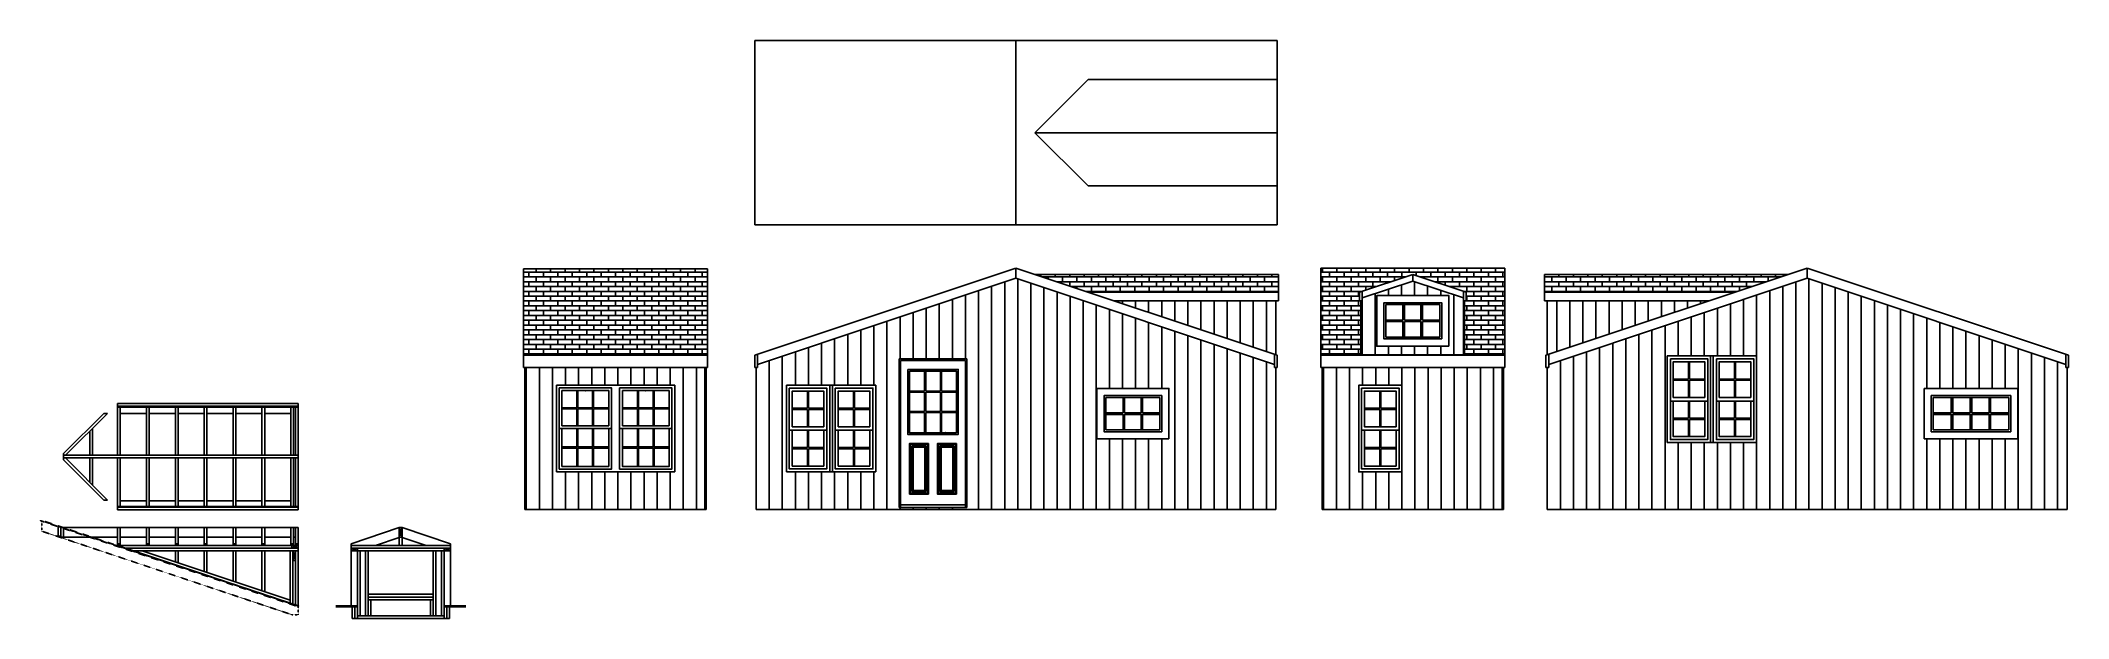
# Model space of a CAD drawing. Header units: inches. Extents: x -183 to 3029, y -67 to 1072.
# Drawn here: x -38 to 1085, y 752 to 1072 of the extents above; entities that cross this region are included whole.
import ezdxf

# ---------------------------------------------------------------- set-up
doc = ezdxf.new("R2010")
doc.units = ezdxf.units.IN
doc.header["$LTSCALE"] = 0.25
doc.header["$MEASUREMENT"] = 0
doc.linetypes.add('HIDDEN2', pattern=[0.1875, 0.125, -0.0625])
doc.layers.add('Hidden Line', color=7, linetype='HIDDEN2')

msp = doc.modelspace()

# ---------------------------------------------------------------- hatches: boundary and pattern name
h = msp.add_hatch()
h.set_pattern_fill('AR-BRSTD', color=256)
h.set_pattern_definition([(0, (12.3664, 0), (0, 2.667), []), (90, (12.3664, 0), (-4, 2.667), [2.667, -2.667])])
h.paths.add_polyline_path([(229.3, 945.9), (229.3, 898.1), (331.3, 898.1), (331.3, 945.9)])
h = msp.add_hatch()
h.set_pattern_fill('AR-BRSTD', color=256)
h.paths.add_polyline_path([(722.1, 942.8), (751.6, 933), (751.6, 928.2), (750.8, 928.2), (750.8, 898.1), (773.1, 898.1), (773.1, 946.3), (671.1, 946.3), (671.1, 898.1), (693.3, 898.1), (693.3, 928.2), (692.6, 928.2), (692.6, 933)])
h = msp.add_hatch()
h.set_pattern_fill('AR-BRSTD', color=256)
h.paths.add_polyline_path([(647.7, 942.8), (512.7, 942.8), (542.2, 933), (647.7, 933)])
h = msp.add_hatch()
h.set_pattern_fill('AR-BRSTD', color=256)
h.set_pattern_definition([(0, (287.079, 1e-13), (0, 2.667), []), (90, (287.079, 1e-13), (-4, 2.667), [2.667, -2.667])])
h.paths.add_polyline_path([(795.1, 942.8), (930.1, 942.8), (900.6, 933), (795.1, 933)])

# ---------------------------------------------------------------- linework, layer by layer
for p, q in [((357.5, 970.3), (357.5, 1072.3)), ((647, 1072.3), (357.5, 1072.3)), ((502.2, 970.3), (502.2, 1072.3)), ((647, 970.3), (647, 1072.3)), ((512.7, 1021.3), (542.2, 1050.8)), ((647, 1050.8), (542.2, 1050.8)), ((512.7, 1021.3), (647, 1021.3)), ((512.7, 1021.3), (542.2, 991.8)), ((647, 991.8), (542.2, 991.8)), ((647, 970.3), (357.5, 970.3)), ((229.3, 891.3), (229.3, 945.9)), ((331.3, 945.9), (229.3, 945.9)), ((331.3, 891.3), (331.3, 945.9)), ((357.5, 898.1), (502.2, 946.3)), ((647, 898.1), (502.2, 946.3)), ((502.2, 940.8), (502.2, 946.3)), ((671.1, 891.3), (671.1, 946.3)), ((671.1, 946.3), (773.1, 946.3)), ((773.1, 891.3), (773.1, 946.3)), ((795.9, 898.1), (940.6, 946.3)), ((1085.4, 898.1), (940.6, 946.3)), ((940.6, 946.3), (940.6, 940.8)), ((359, 893), (502.2, 940.8)), ((481.5, 812.7), (481.5, 933.9)), ((488.7, 812.7), (488.7, 936.3)), ((496, 812.7), (496, 938.7)), ((645.5, 893), (502.2, 940.8)), ((503.2, 812.7), (503.2, 940.5)), ((510.5, 812.7), (510.5, 938)), ((647.7, 942.8), (512.7, 942.8)), ((517.7, 812.7), (517.7, 935.6)), ((525, 812.7), (525, 933.2)), ((647.7, 933), (542.2, 933)), ((647.7, 928.2), (647.7, 942.8)), ((722.1, 942.8), (692.6, 933)), ((692.6, 933), (692.6, 928.2)), ((722.1, 939.1), (694.1, 929.8)), ((694.1, 933.5), (694.1, 898.3)), ((708.6, 934.6), (708.6, 931.1)), ((715.8, 937), (715.8, 931.1)), ((722.1, 942.8), (751.6, 933)), ((722.1, 939.1), (722.1, 942.8)), ((722.1, 939.1), (750.1, 929.8)), ((723.1, 938.8), (723.1, 931.1)), ((730.3, 936.4), (730.3, 931.1)), ((737.6, 934), (737.6, 931.1)), ((750.1, 933.5), (750.1, 898.3)), ((751.6, 933), (751.6, 928.2)), ((795.1, 928.2), (795.1, 942.8)), ((795.1, 942.8), (930.1, 942.8)), ((795.1, 933), (900.6, 933)), ((797.4, 893), (940.6, 940.8)), ((919.9, 812.7), (919.9, 933.9)), ((927.1, 812.7), (927.1, 936.3)), ((934.4, 812.7), (934.4, 938.7)), ((1083.9, 893), (940.6, 940.8)), ((941.6, 812.7), (941.6, 940.5)), ((948.9, 812.7), (948.9, 938)), ((956.1, 812.7), (956.1, 935.6)), ((963.4, 812.7), (963.4, 933.2)), ((445.2, 896), (445.2, 921.8)), ((452.5, 896), (452.5, 924.2)), ((459.7, 896), (459.7, 926.6)), ((467, 896), (467, 929)), ((474.2, 896), (474.2, 931.5)), ((532.2, 812.7), (532.2, 930.8)), ((539.5, 812.7), (539.5, 928.4)), ((546.7, 812.7), (546.7, 926)), ((554, 879.7), (554, 923.5)), ((647.7, 928.2), (556.5, 928.2)), ((561.2, 926.7), (561.2, 928.2)), ((568.5, 924.2), (568.5, 928.2)), ((575.7, 921.8), (575.7, 928.2)), ((583, 919.4), (583, 928.2)), ((590.2, 917), (590.2, 928.2)), ((597.5, 914.6), (597.5, 928.2)), ((604.7, 912.2), (604.7, 928.2)), ((612, 909.7), (612, 928.2)), ((619.2, 907.3), (619.2, 928.2)), ((626.5, 904.9), (626.5, 928.2)), ((633.7, 902.5), (633.7, 928.2)), ((641, 900.1), (641, 928.2)), ((646.2, 898.3), (646.2, 928.2)), ((694.1, 928.2), (692.6, 928.2)), ((693.3, 928.2), (693.3, 898.1)), ((701.3, 932.2), (701.3, 898.3)), ((737.1, 926.1), (707.1, 926.1)), ((707.1, 926.1), (707.1, 908.1)), ((737.1, 908.1), (737.1, 926.1)), ((744.8, 931.5), (744.8, 898.3)), ((750.1, 928.2), (751.6, 928.2)), ((750.8, 928.2), (750.8, 898.1)), ((795.1, 928.2), (886.4, 928.2)), ((796.6, 898.3), (796.6, 928.2)), ((801.9, 900.1), (801.9, 928.2)), ((809.1, 902.5), (809.1, 928.2)), ((816.4, 904.9), (816.4, 928.2)), ((823.6, 907.3), (823.6, 928.2)), ((830.9, 909.7), (830.9, 928.2)), ((838.1, 912.2), (838.1, 928.2)), ((845.4, 914.6), (845.4, 928.2)), ((852.6, 917), (852.6, 928.2)), ((859.9, 919.4), (859.9, 928.2)), ((867.1, 921.8), (867.1, 928.2)), ((874.4, 924.2), (874.4, 928.2)), ((881.6, 926.7), (881.6, 928.2)), ((883.6, 897.7), (883.6, 921.8)), ((890.9, 897.7), (890.9, 924.2)), ((898.1, 897.7), (898.1, 926.6)), ((905.4, 897.7), (905.4, 929)), ((912.6, 897.7), (912.6, 931.5)), ((970.6, 812.7), (970.6, 930.8)), ((977.9, 812.7), (977.9, 928.4)), ((985.1, 812.7), (985.1, 926)), ((992.4, 812.7), (992.4, 923.5)), ((416.2, 881.5), (416.2, 912.1)), ((423.5, 881.5), (423.5, 914.5)), ((430.7, 812.7), (430.7, 917)), ((438, 896), (438, 919.4)), ((561.2, 879.7), (561.2, 921.1)), ((568.5, 879.7), (568.5, 918.7)), ((575.7, 879.7), (575.7, 916.3)), ((583, 879.7), (583, 913.9)), ((590.2, 812.7), (590.2, 911.5)), ((854.6, 812.7), (854.6, 912.1)), ((861.9, 812.7), (861.9, 914.5)), ((869.1, 897.7), (869.1, 917)), ((876.4, 897.7), (876.4, 919.4)), ((999.6, 812.7), (999.6, 921.1)), ((1006.9, 879.7), (1006.9, 918.7)), ((1014.1, 879.7), (1014.1, 916.3)), ((1021.4, 879.7), (1021.4, 913.9)), ((1028.6, 879.7), (1028.6, 911.5)), ((380, 881.5), (380, 900)), ((387.2, 881.5), (387.2, 902.5)), ((394.5, 881.5), (394.5, 904.9)), ((401.7, 881.5), (401.7, 907.3)), ((409, 881.5), (409, 909.7)), ((597.5, 812.7), (597.5, 909)), ((604.7, 812.7), (604.7, 906.6)), ((612, 812.7), (612, 904.2)), ((619.2, 812.7), (619.2, 901.8)), ((626.5, 812.7), (626.5, 899.4)), ((707.1, 908.1), (737.1, 908.1)), ((708.6, 903.1), (708.6, 898.3)), ((715.8, 903.1), (715.8, 898.3)), ((723.1, 903.1), (723.1, 898.3)), ((730.3, 903.1), (730.3, 898.3)), ((737.6, 903.1), (737.6, 898.3)), ((818.4, 812.7), (818.4, 900)), ((825.6, 812.7), (825.6, 902.5)), ((832.9, 812.7), (832.9, 904.9)), ((840.1, 812.7), (840.1, 907.3)), ((847.4, 812.7), (847.4, 909.7)), ((1035.9, 879.7), (1035.9, 909)), ((1043.1, 879.7), (1043.1, 906.6)), ((1050.4, 879.7), (1050.4, 904.2)), ((1057.6, 812.7), (1057.6, 901.8)), ((1064.9, 812.7), (1064.9, 899.4)), ((331.3, 898.1), (229.3, 898.1)), ((229.3, 891.3), (331.3, 891.3)), ((230.1, 891.3), (230.1, 812.7)), ((230.8, 891.3), (230.8, 812.7)), ((238.1, 891.3), (238.1, 812.7)), ((245.3, 891.3), (245.3, 812.7)), ((252.6, 891.3), (252.6, 881.5)), ((259.8, 891.3), (259.8, 881.5)), ((267.1, 891.3), (267.1, 881.5)), ((274.3, 891.3), (274.3, 881.5)), ((281.6, 891.3), (281.6, 881.5)), ((288.8, 891.3), (288.8, 881.5)), ((296.1, 891.3), (296.1, 881.5)), ((303.3, 891.3), (303.3, 881.5)), ((310.6, 891.3), (310.6, 881.5)), ((317.8, 891.3), (317.8, 812.7)), ((325.1, 891.3), (325.1, 812.7)), ((329.8, 891.3), (329.8, 812.7)), ((330.6, 891.3), (330.6, 812.7)), ((357.5, 891.3), (357.5, 898.1)), ((359, 891.3), (357.5, 891.3)), ((358.2, 812.7), (358.2, 891.3)), ((359, 891.3), (359, 898.6)), ((365.5, 812.7), (365.5, 895.2)), ((372.7, 812.7), (372.7, 897.6)), ((437.5, 813.7), (437.5, 896)), ((475, 896), (437.5, 896)), ((438.2, 813.7), (438.2, 895.2)), ((438.2, 895.2), (474.2, 895.2)), ((474.2, 895.2), (438.2, 895.2)), ((451.6, 889.2), (451.6, 878.2)), ((452.2, 889.2), (452.2, 878.2)), ((460.3, 889.2), (460.3, 878.2)), ((460.9, 889.2), (460.9, 878.2)), ((474.2, 813.7), (474.2, 895.2)), ((475, 813.7), (475, 896)), ((633.7, 812.7), (633.7, 897)), ((641, 812.7), (641, 894.5)), ((645.5, 891.3), (645.5, 898.6)), ((645.5, 891.3), (647, 891.3)), ((646.2, 812.7), (646.2, 891.3)), ((647, 891.3), (647, 898.1)), ((671.1, 898.1), (773.1, 898.1)), ((671.1, 891.3), (773.1, 891.3)), ((671.8, 812.7), (671.8, 891.3)), ((672.6, 812.7), (672.6, 891.3)), ((679.8, 812.7), (679.8, 891.3)), ((687.1, 812.7), (687.1, 891.3)), ((693.3, 898.3), (750.8, 898.3)), ((694.3, 881.5), (694.3, 891.3)), ((701.6, 881.5), (701.6, 891.3)), ((708.8, 881.5), (708.8, 891.3)), ((716.1, 881.5), (716.1, 891.3)), ((723.3, 812.7), (723.3, 891.3)), ((730.6, 812.7), (730.6, 891.3)), ((737.8, 812.7), (737.8, 891.3)), ((745.1, 812.7), (745.1, 891.3)), ((752.3, 812.7), (752.3, 891.3)), ((759.6, 812.7), (759.6, 891.3)), ((766.8, 812.7), (766.8, 891.3)), ((771.6, 812.7), (771.6, 891.3)), ((772.3, 812.7), (772.3, 891.3)), ((795.9, 891.3), (795.9, 898.1)), ((795.9, 891.3), (797.4, 891.3)), ((796.6, 812.7), (796.6, 891.3)), ((797.4, 891.3), (797.4, 898.6)), ((803.9, 812.7), (803.9, 895.2)), ((811.1, 812.7), (811.1, 897.6)), ((912.6, 897.7), (863.1, 897.7)), ((863.1, 849.7), (863.1, 897.7)), ((863.1, 897.7), (863.1, 849.7)), ((912.6, 897.7), (863.1, 897.7)), ((874.8, 884.9), (874.8, 894.5)), ((875.5, 884.9), (875.5, 894.5)), ((887.1, 849.7), (887.1, 897.7)), ((888.6, 897.7), (888.6, 849.7)), ((900.3, 884.9), (900.3, 894.5)), ((901, 884.9), (901, 894.5)), ((912.6, 849.7), (912.6, 897.7)), ((912.6, 849.7), (912.6, 897.7)), ((1072.1, 812.7), (1072.1, 897)), ((1079.4, 812.7), (1079.4, 894.5)), ((1083.9, 891.3), (1083.9, 898.6)), ((1085.4, 891.3), (1083.9, 891.3)), ((1084.6, 812.7), (1084.6, 891.3)), ((1085.4, 891.3), (1085.4, 898.1)), ((247.6, 833.5), (247.6, 881.5)), ((313.1, 881.5), (247.6, 881.5)), ((247.6, 881.5), (247.6, 833.5)), ((250.6, 878.5), (250.6, 859)), ((250.6, 878.5), (276.6, 878.5)), ((276.6, 859), (276.6, 878.5)), ((284.1, 878.5), (284.1, 859)), ((284.1, 878.5), (310.1, 878.5)), ((310.1, 859), (310.1, 878.5)), ((313.1, 833.5), (313.1, 881.5)), ((313.1, 833.5), (313.1, 881.5)), ((375, 881.5), (424.5, 881.5)), ((375, 833.5), (375, 881.5)), ((386.7, 868.7), (386.7, 878.2)), ((387.3, 868.7), (387.3, 878.2)), ((399, 833.5), (399, 881.5)), ((400.5, 881.5), (400.5, 833.5)), ((412.2, 868.7), (412.2, 878.2)), ((412.8, 868.7), (412.8, 878.2)), ((424.5, 833.5), (424.5, 881.5)), ((443.2, 878.2), (451.6, 878.2)), ((443.2, 877.6), (451.6, 877.6)), ((451.6, 877.6), (451.6, 866.9)), ((452.2, 878.2), (460.3, 878.2)), ((452.2, 877.6), (460.3, 877.6)), ((452.2, 877.6), (452.2, 866.9)), ((460.3, 877.6), (460.3, 866.9)), ((460.9, 878.2), (469.2, 878.2)), ((460.9, 877.6), (469.2, 877.6)), ((460.9, 877.6), (460.9, 866.9)), ((716.1, 881.5), (716.1, 833.5)), ((866.4, 884.9), (874.8, 884.9)), ((866.4, 884.3), (874.8, 884.3)), ((874.8, 874.7), (874.8, 884.3)), ((875.5, 884.9), (883.9, 884.9)), ((875.5, 884.3), (883.9, 884.3)), ((875.5, 874.7), (875.5, 884.3)), ((891.9, 884.9), (900.3, 884.9)), ((891.9, 884.3), (900.3, 884.3)), ((900.3, 874.7), (900.3, 884.3)), ((901, 884.9), (909.4, 884.9)), ((901, 884.3), (909.4, 884.3)), ((901, 874.7), (901, 884.3)), ((1057.4, 879.7), (1005.4, 879.7)), ((1005.4, 879.7), (1005.4, 851.7)), ((1057.4, 851.7), (1057.4, 879.7)), ((-25.5, 843.7), (-3.3, 865.9)), ((-24.5, 842.7), (-1.2, 865.9)), ((-3.3, 865.9), (-1.2, 865.9)), ((4.4, 871.4), (104.5, 871.4)), ((4.4, 842.7), (4.4, 871.4)), ((4.4, 869.9), (104.5, 869.9)), ((4.4, 869.4), (104.5, 869.4)), ((5.9, 842.7), (5.9, 869.4)), ((5.9, 865.9), (20.4, 865.9)), ((20.4, 842.7), (20.4, 869.4)), ((21.9, 842.7), (21.9, 869.4)), ((21.9, 865.9), (36.4, 865.9)), ((36.4, 842.7), (36.4, 869.4)), ((37.9, 842.7), (37.9, 869.4)), ((37.9, 865.9), (52.4, 865.9)), ((53.8, 869.4), (52.3, 869.4)), ((52.4, 842.7), (52.4, 869.4)), ((53.9, 842.7), (53.9, 869.4)), ((53.9, 865.9), (68.4, 865.9)), ((68.4, 842.7), (68.4, 869.4)), ((69.9, 842.7), (69.9, 869.4)), ((69.9, 865.9), (84.4, 865.9)), ((84.4, 842.7), (84.4, 869.4)), ((85.9, 842.7), (85.9, 869.4)), ((85.9, 865.9), (100.4, 865.9)), ((100.4, 842.7), (100.4, 869.4)), ((101.9, 842.7), (101.9, 869.4)), ((103, 869.4), (103, 842.7)), ((103, 842.7), (103, 869.4)), ((104.5, 871.4), (104.5, 812.4)), ((378.2, 868.7), (386.7, 868.7)), ((378.2, 868), (386.7, 868)), ((386.7, 858.5), (386.7, 868)), ((387.3, 868.7), (395.7, 868.7)), ((387.3, 868), (395.7, 868)), ((387.3, 858.5), (387.3, 868)), ((403.7, 868.7), (412.2, 868.7)), ((403.7, 868), (412.2, 868)), ((412.2, 858.5), (412.2, 868)), ((412.8, 868.7), (421.2, 868.7)), ((412.8, 868), (421.2, 868)), ((412.8, 858.5), (412.8, 868)), ((443.2, 866.9), (451.6, 866.9)), ((443.2, 866.3), (451.6, 866.3)), ((451.6, 866.3), (451.6, 855.2)), ((452.2, 866.9), (460.3, 866.9)), ((452.2, 866.3), (460.3, 866.3)), ((452.2, 866.3), (452.2, 855.2)), ((460.3, 866.3), (460.3, 855.2)), ((460.9, 866.9), (469.2, 866.9)), ((460.9, 866.3), (469.2, 866.3)), ((460.9, 866.3), (460.9, 855.2)), ((582, 874.7), (552, 874.7)), ((552, 874.7), (552, 856.7)), ((582, 856.7), (582, 874.7)), ((864.8, 872.7), (885.5, 872.7)), ((866.4, 874.7), (883.9, 874.7)), ((874.8, 863.2), (874.8, 872.7)), ((875.5, 863.2), (875.5, 872.7)), ((890.3, 872.7), (911, 872.7)), ((891.9, 874.7), (909.4, 874.7)), ((900.3, 863.2), (900.3, 872.7)), ((901, 863.2), (901, 872.7)), ((1053.4, 875.7), (1009.4, 875.7)), ((1009.4, 875.7), (1009.4, 855.7)), ((1052.4, 874.7), (1010.4, 874.7)), ((1010.4, 874.7), (1010.4, 856.7)), ((1052.4, 856.7), (1052.4, 874.7)), ((1053.4, 855.7), (1053.4, 875.7)), ((-11, 856.1), (-11, 842.7)), ((-9.5, 857.6), (-9.5, 842.7)), ((249.1, 857.5), (278.1, 857.5)), ((250.6, 859), (276.6, 859)), ((282.6, 857.5), (311.6, 857.5)), ((284.1, 859), (310.1, 859)), ((376.6, 856.5), (397.4, 856.5)), ((378.2, 858.5), (395.7, 858.5)), ((386.7, 846.9), (386.7, 856.5)), ((387.3, 846.9), (387.3, 856.5)), ((402.1, 856.5), (422.9, 856.5)), ((403.7, 858.5), (421.2, 858.5)), ((412.2, 846.9), (412.2, 856.5)), ((412.8, 846.9), (412.8, 856.5)), ((552, 856.7), (582, 856.7)), ((693.7, 856.5), (714.5, 856.5)), ((866.4, 863.2), (874.8, 863.2)), ((866.4, 862.5), (874.8, 862.5)), ((874.8, 853), (874.8, 862.5)), ((875.5, 863.2), (883.9, 863.2)), ((875.5, 862.5), (883.9, 862.5)), ((875.5, 853), (875.5, 862.5)), ((891.9, 863.2), (900.3, 863.2)), ((891.9, 862.5), (900.3, 862.5)), ((900.3, 853), (900.3, 862.5)), ((901, 863.2), (909.4, 863.2)), ((901, 862.5), (909.4, 862.5)), ((901, 853), (901, 862.5)), ((1009.4, 855.7), (1053.4, 855.7)), ((1010.4, 856.7), (1052.4, 856.7)), ((-25.5, 843.7), (-25.5, 840.1)), ((378.2, 846.9), (386.7, 846.9)), ((378.2, 846.3), (386.7, 846.3)), ((386.7, 836.7), (386.7, 846.3)), ((387.3, 846.9), (395.7, 846.9)), ((387.3, 846.3), (395.7, 846.3)), ((387.3, 836.7), (387.3, 846.3)), ((403.7, 846.9), (412.2, 846.9)), ((403.7, 846.3), (412.2, 846.3)), ((412.2, 836.7), (412.2, 846.3)), ((412.8, 846.9), (421.2, 846.9)), ((412.8, 846.3), (421.2, 846.3)), ((412.8, 836.7), (412.8, 846.3)), ((554, 812.7), (554, 851.7)), ((561.2, 812.7), (561.2, 851.7)), ((568.5, 812.7), (568.5, 851.7)), ((575.7, 812.7), (575.7, 851.7)), ((583, 812.7), (583, 851.7)), ((912.6, 849.7), (863.1, 849.7)), ((863.1, 849.7), (912.6, 849.7)), ((869.1, 812.7), (869.1, 849.7)), ((876.4, 812.7), (876.4, 849.7)), ((883.6, 812.7), (883.6, 849.7)), ((890.9, 812.7), (890.9, 849.7)), ((898.1, 812.7), (898.1, 849.7)), ((905.4, 812.7), (905.4, 849.7)), ((912.6, 812.7), (912.6, 849.7)), ((1005.4, 851.7), (1057.4, 851.7)), ((1006.9, 812.7), (1006.9, 851.7)), ((1014.1, 812.7), (1014.1, 851.7)), ((1021.4, 812.7), (1021.4, 851.7)), ((1028.6, 812.7), (1028.6, 851.7)), ((1035.9, 812.7), (1035.9, 851.7)), ((1043.1, 812.7), (1043.1, 851.7)), ((1050.4, 812.7), (1050.4, 851.7)), ((-25.5, 842.7), (104.5, 842.7)), ((-25.5, 841.2), (104.5, 841.2)), ((-25.5, 840.1), (-3.3, 817.9)), ((-24.5, 841.2), (-1.2, 817.9)), ((-11, 827.7), (-11, 841.2)), ((-9.5, 826.2), (-9.5, 841.2)), ((4.4, 812.4), (4.4, 841.2)), ((5.9, 814.4), (5.9, 841.2)), ((20.4, 814.4), (20.4, 841.2)), ((21.9, 814.4), (21.9, 841.2)), ((36.4, 814.4), (36.4, 841.2)), ((37.9, 814.4), (37.9, 841.2)), ((52.4, 814.4), (52.4, 841.2)), ((53.9, 814.4), (53.9, 841.2)), ((68.4, 814.4), (68.4, 841.2)), ((69.9, 814.4), (69.9, 841.2)), ((84.4, 814.4), (84.4, 841.2)), ((85.9, 814.4), (85.9, 841.2)), ((100.4, 814.4), (100.4, 841.2)), ((101.9, 814.4), (101.9, 841.2)), ((103, 814.4), (103, 841.2)), ((103, 841.2), (103, 814.4)), ((247.6, 833.5), (313.1, 833.5)), ((252.6, 833.5), (252.6, 812.7)), ((259.8, 833.5), (259.8, 812.7)), ((267.1, 833.5), (267.1, 812.7)), ((274.3, 833.5), (274.3, 812.7)), ((281.6, 833.5), (281.6, 812.7)), ((288.8, 833.5), (288.8, 812.7)), ((296.1, 833.5), (296.1, 812.7)), ((303.3, 833.5), (303.3, 812.7)), ((310.6, 833.5), (310.6, 812.7)), ((375, 833.5), (424.5, 833.5)), ((380, 812.7), (380, 833.5)), ((387.2, 812.7), (387.2, 833.5)), ((394.5, 812.7), (394.5, 833.5)), ((401.7, 812.7), (401.7, 833.5)), ((409, 812.7), (409, 833.5)), ((416.2, 812.7), (416.2, 833.5)), ((423.5, 812.7), (423.5, 833.5)), ((694.3, 812.7), (694.3, 833.5)), ((701.6, 812.7), (701.6, 833.5)), ((708.8, 812.7), (708.8, 833.5)), ((716.1, 812.7), (716.1, 833.5)), ((-3.3, 817.9), (-1.2, 817.9)), ((4.4, 814.4), (104.5, 814.4)), ((4.4, 813.9), (104.5, 813.9)), ((4.4, 812.4), (104.5, 812.4)), ((5.9, 817.4), (20.4, 817.4)), ((21.9, 817.4), (36.4, 817.4)), ((37.9, 817.4), (52.4, 817.4)), ((53.9, 817.4), (68.4, 817.4)), ((69.9, 817.4), (84.4, 817.4)), ((85.9, 817.4), (100.4, 817.4)), ((330.6, 812.7), (230.1, 812.7)), ((646.2, 812.7), (358.2, 812.7)), ((475, 813.7), (437.5, 813.7)), ((437.5, 813.7), (475, 813.7)), ((438, 812.7), (438, 813.7)), ((438.2, 815.2), (474.2, 815.2)), ((445.2, 812.7), (445.2, 813.7)), ((452.5, 812.7), (452.5, 813.7)), ((459.7, 812.7), (459.7, 813.7)), ((467, 812.7), (467, 813.7)), ((671.8, 812.7), (772.3, 812.7)), ((1084.6, 812.7), (796.6, 812.7)), ((-28.5, 803.1), (-28.5, 797.9)), ((-28.5, 803.1), (-27, 803.1)), ((-28.5, 797.9), (-27, 797.9)), ((-27, 803.1), (-27, 797.4)), ((104.5, 802.6), (-27, 802.6)), ((-25.5, 802.6), (-25.5, 797.4)), ((4.4, 792.7), (4.4, 802.6)), ((5.9, 792.7), (5.9, 802.6)), ((20.4, 792.7), (20.4, 802.6)), ((21.9, 792.7), (21.9, 802.6)), ((36.4, 792.7), (36.4, 802.6)), ((37.9, 792.7), (37.9, 802.6)), ((52.4, 792.7), (52.4, 802.6)), ((53.9, 792.7), (53.9, 802.6)), ((68.4, 792.7), (68.4, 802.6)), ((69.9, 792.7), (69.9, 802.6)), ((84.4, 792.7), (84.4, 802.6)), ((85.9, 792.7), (85.9, 802.6)), ((100.4, 792.7), (100.4, 802.6)), ((101.9, 792.7), (101.9, 802.6)), ((103, 792.7), (103, 802.6)), ((104.5, 759.3), (104.5, 802.6)), ((160.5, 802.7), (133.8, 793.7)), ((160.5, 802.7), (162, 802.7)), ((160.5, 802.7), (160.5, 792.7)), ((162, 797.4), (160.5, 802.7)), ((162, 802.7), (160.5, 797.4)), ((162, 802.7), (188.8, 793.7)), ((162, 802.7), (162, 792.7)), ((4.4, 797.4), (-27, 797.4)), ((5.9, 793.7), (4.4, 793.7)), ((104.5, 759.3), (4.4, 792.7)), ((104.5, 792.7), (4.4, 792.7)), ((20.4, 797.4), (5.9, 797.4)), ((104.5, 791.2), (8.9, 791.2)), ((104.5, 789.7), (13.4, 789.7)), ((100, 762.4), (18.1, 789.7)), ((21.9, 793.7), (20.4, 793.7)), ((36.4, 797.4), (21.9, 797.4)), ((37.9, 793.7), (36.4, 793.7)), ((36.4, 789.7), (36.4, 783.6)), ((52.4, 797.4), (37.9, 797.4)), ((37.9, 789.7), (37.9, 783.1)), ((53.9, 793.7), (52.4, 793.7)), ((52.4, 789.7), (52.4, 778.3)), ((68.4, 797.4), (53.9, 797.4)), ((53.9, 789.7), (53.9, 777.8)), ((69.9, 793.7), (68.4, 793.7)), ((68.4, 789.7), (68.4, 772.9)), ((84.4, 797.4), (69.9, 797.4)), ((69.9, 789.7), (69.9, 772.4)), ((85.9, 793.7), (84.4, 793.7)), ((84.4, 789.7), (84.4, 767.6)), ((100.4, 797.4), (85.9, 797.4)), ((85.9, 789.7), (85.9, 767.1)), ((100, 760.8), (100, 789.7)), ((100.4, 793.7), (101.9, 793.7)), ((101, 792.7), (101, 791.2)), ((101, 792.7), (104.5, 791.2)), ((104.5, 792.7), (101, 791.2)), ((101.5, 760.3), (101.5, 789.7)), ((103, 784.4), (101.5, 789.7)), ((103, 789.7), (101.5, 784.4)), ((103, 797.4), (101.9, 797.4)), ((103, 793.7), (104.5, 793.7)), ((103, 759.8), (103, 789.7)), ((133.8, 793.7), (133.8, 759.3)), ((133.8, 792.7), (188.8, 792.7)), ((133.8, 791.2), (188.8, 791.2)), ((137.3, 791.2), (133.8, 789.7)), ((133.8, 791.2), (137.3, 789.7)), ((133.8, 789.7), (188.8, 789.7)), ((137.3, 791.2), (137.3, 758.8)), ((138.8, 789.7), (138.8, 753.8)), ((141.8, 789.7), (141.8, 753.8)), ((143.3, 789.7), (143.3, 753.8)), ((160.5, 797.1), (147.3, 792.7)), ((160.5, 797.4), (162, 797.4)), ((162, 797.1), (175.3, 792.7)), ((179.3, 789.7), (179.3, 753.8)), ((180.8, 789.7), (180.8, 753.8)), ((183.8, 789.7), (183.8, 753.8)), ((185.3, 791.2), (185.3, 758.8)), ((185.3, 791.2), (188.8, 789.7)), ((188.8, 791.2), (185.3, 789.7)), ((188.8, 793.7), (188.8, 759.3)), ((103, 784.4), (101.5, 784.4)), ((143.3, 765.7), (179.3, 765.7)), ((143.3, 764.2), (179.3, 764.2)), ((137.3, 759.3), (125.3, 759.3)), ((137.3, 759.2), (125.3, 759.2)), ((137.3, 759.1), (125.3, 759.1)), ((137.3, 758.9), (125.3, 758.9)), ((137.3, 758.8), (125.3, 758.8)), ((134.3, 758.8), (134.3, 752.3)), ((135.8, 758.8), (135.8, 752.3)), ((137.3, 758.8), (137.3, 752.3)), ((137.3, 753.8), (185.3, 753.8)), ((143.3, 762.7), (179.3, 762.7)), ((144.8, 762.7), (144.8, 753.8)), ((177.8, 762.7), (177.8, 753.8)), ((185.3, 759.3), (197.3, 759.3)), ((185.3, 759.2), (197.3, 759.2)), ((185.3, 759.1), (197.3, 759.1)), ((185.3, 758.9), (197.3, 758.9)), ((185.3, 758.8), (185.3, 752.3)), ((185.3, 758.8), (197.3, 758.8)), ((186.8, 758.8), (186.8, 752.3)), ((188.3, 758.8), (188.3, 752.3)), ((134.3, 752.3), (188.3, 752.3))]:
    msp.add_line(p, q)
for points in [[(742.1, 903.1), (742.1, 931.1), (702.1, 931.1), (702.1, 903.1)], [(738.1, 907.1), (738.1, 927.1), (706.1, 927.1), (706.1, 907.1)], [(442.2, 890.2), (470.2, 890.2), (470.2, 854.2), (442.2, 854.2)], [(443.2, 889.2), (469.2, 889.2), (469.2, 855.2), (443.2, 855.2)], [(864.8, 896.1), (864.8, 851.4), (885.5, 851.4), (885.5, 896.1)], [(890.3, 896.1), (890.3, 851.4), (911, 851.4), (911, 896.1)], [(249.1, 835), (278.1, 835), (278.1, 880), (249.1, 880)], [(282.6, 835), (311.6, 835), (311.6, 880), (282.6, 880)], [(376.6, 879.9), (376.6, 835.1), (397.4, 835.1), (397.4, 879.9)], [(402.1, 879.9), (402.1, 835.1), (422.9, 835.1), (422.9, 879.9)], [(587, 851.7), (587, 879.7), (547, 879.7), (547, 851.7)], [(693.7, 879.9), (693.7, 835.1), (714.5, 835.1), (714.5, 879.9)], [(712.8, 858.5), (712.8, 878.2), (695.3, 878.2), (695.3, 858.5)], [(583, 855.7), (583, 875.7), (551, 875.7), (551, 855.7)], [(443.2, 821.2), (453.7, 821.2), (453.7, 849.2), (443.2, 849.2)], [(443.7, 821.7), (453.2, 821.7), (453.2, 848.7), (443.7, 848.7)], [(444.7, 822.7), (452.2, 822.7), (452.2, 847.7), (444.7, 847.7)], [(445.2, 823.2), (451.7, 823.2), (451.7, 847.2), (445.2, 847.2)], [(469.2, 821.2), (458.7, 821.2), (458.7, 849.2), (469.2, 849.2)], [(468.7, 821.7), (459.2, 821.7), (459.2, 848.7), (468.7, 848.7)], [(467.7, 822.7), (460.2, 822.7), (460.2, 847.7), (467.7, 847.7)], [(467.2, 823.2), (460.7, 823.2), (460.7, 847.2), (467.2, 847.2)]]:
    msp.add_lwpolyline(points, close=True)
for points in [[(707.1, 917.5), (716.6, 917.5), (716.6, 926.1)], [(717.5, 926.1), (717.5, 917.5), (726.6, 917.5), (726.6, 926.1)], [(727.5, 926.1), (727.5, 917.5), (737.1, 917.5)], [(707.1, 916.7), (716.6, 916.7), (716.6, 908.1)], [(717.5, 908.1), (717.5, 916.7), (726.6, 916.7), (726.6, 908.1)], [(727.5, 908.1), (727.5, 916.7), (737.1, 916.7)], [(883.9, 874.7), (883.9, 894.5), (866.4, 894.5), (866.4, 874.7)], [(909.4, 874.7), (909.4, 894.5), (891.9, 894.5), (891.9, 874.7)], [(258.9, 878.5), (258.9, 869), (250.6, 869)], [(267.6, 878.5), (267.6, 869), (259.5, 869), (259.5, 878.5)], [(276.6, 869), (268.2, 869), (268.2, 878.5)], [(292.4, 878.5), (292.4, 869), (284.1, 869)], [(301.1, 878.5), (301.1, 869), (293, 869), (293, 878.5)], [(310.1, 869), (301.7, 869), (301.7, 878.5)], [(395.7, 858.5), (395.7, 878.2), (378.2, 878.2), (378.2, 858.5)], [(421.2, 858.5), (421.2, 878.2), (403.7, 878.2), (403.7, 858.5)], [(716.1, 833.5), (692.1, 833.5), (692.1, 881.5), (716.1, 881.5)], [(695.3, 868.7), (703.8, 868.7), (703.8, 878.2)], [(712.8, 868.7), (704.4, 868.7), (704.4, 878.2)], [(258.9, 859), (258.9, 868.4), (250.6, 868.4)], [(267.6, 859), (267.6, 868.4), (259.5, 868.4), (259.5, 859)], [(276.6, 868.4), (268.2, 868.4), (268.2, 859)], [(292.4, 859), (292.4, 868.4), (284.1, 868.4)], [(301.1, 859), (301.1, 868.4), (293, 868.4), (293, 859)], [(310.1, 868.4), (301.7, 868.4), (301.7, 859)], [(552, 866.2), (561.6, 866.2), (561.6, 874.7)], [(552, 865.3), (561.6, 865.3), (561.6, 856.7)], [(562.4, 874.7), (562.4, 866.2), (571.6, 866.2), (571.6, 874.7)], [(562.4, 856.7), (562.4, 865.3), (571.6, 865.3), (571.6, 856.7)], [(572.4, 874.7), (572.4, 866.2), (582, 866.2)], [(572.4, 856.7), (572.4, 865.3), (582, 865.3)], [(703.8, 858.5), (703.8, 868), (695.3, 868)], [(704.4, 858.5), (704.4, 868), (712.8, 868)], [(866.4, 872.7), (866.4, 853), (883.9, 853), (883.9, 872.7)], [(891.9, 872.7), (891.9, 853), (909.4, 853), (909.4, 872.7)], [(1020.5, 874.7), (1020.5, 866.2), (1010.4, 866.2)], [(1020.5, 856.7), (1020.5, 865.3), (1010.4, 865.3)], [(1031, 874.7), (1031, 866.2), (1021.3, 866.2), (1021.3, 874.7)], [(1031, 856.7), (1031, 865.3), (1021.3, 865.3), (1021.3, 856.7)], [(1041.5, 874.7), (1041.5, 866.2), (1031.8, 866.2), (1031.8, 874.7)], [(1041.5, 856.7), (1041.5, 865.3), (1031.8, 865.3), (1031.8, 856.7)], [(1052.4, 866.2), (1042.3, 866.2), (1042.3, 874.7)], [(1052.4, 865.3), (1042.3, 865.3), (1042.3, 856.7)], [(250.6, 857.5), (250.6, 836.5), (276.6, 836.5), (276.6, 857.5)], [(258.9, 857.5), (258.9, 847.3), (250.6, 847.3)], [(267.6, 857.5), (267.6, 847.3), (259.5, 847.3), (259.5, 857.5)], [(276.6, 847.3), (268.2, 847.3), (268.2, 857.5)], [(284.1, 857.5), (284.1, 836.5), (310.1, 836.5), (310.1, 857.5)], [(292.4, 857.5), (292.4, 847.3), (284.1, 847.3)], [(301.1, 857.5), (301.1, 847.3), (293, 847.3), (293, 857.5)], [(310.1, 847.3), (301.7, 847.3), (301.7, 857.5)], [(378.2, 856.5), (378.2, 836.7), (395.7, 836.7), (395.7, 856.5)], [(403.7, 856.5), (403.7, 836.7), (421.2, 836.7), (421.2, 856.5)], [(695.3, 856.5), (695.3, 836.7), (712.8, 836.7), (712.8, 856.5)], [(695.3, 846.9), (703.8, 846.9), (703.8, 856.5)], [(712.8, 846.9), (704.4, 846.9), (704.4, 856.5)], [(258.9, 836.5), (258.9, 846.7), (250.6, 846.7)], [(267.6, 836.5), (267.6, 846.7), (259.5, 846.7), (259.5, 836.5)], [(276.6, 846.7), (268.2, 846.7), (268.2, 836.5)], [(292.4, 836.5), (292.4, 846.7), (284.1, 846.7)], [(301.1, 836.5), (301.1, 846.7), (293, 846.7), (293, 836.5)], [(310.1, 846.7), (301.7, 846.7), (301.7, 836.5)], [(695.3, 846.3), (703.8, 846.3), (703.8, 836.7)], [(704.4, 836.7), (704.4, 846.3), (712.8, 846.3)]]:
    msp.add_lwpolyline(points)
for p in [(469.2, 889.2), (263.6, 878.5), (263.6, 878.5), (297.1, 878.5), (297.1, 878.5), (463.2, 855.2)]:
    msp.add_point(p)
at = {"layer": 'Hidden Line'}
for p, q in [((-38.3, 806.4), (-38.1, 806.8)), ((104.5, 758.8), (-38.3, 806.4)), ((104.6, 759.3), (-38.1, 806.8)), ((-37.5, 800.6), (-37.5, 806.1)), ((101, 754.4), (-37.5, 800.6)), ((101, 754.4), (104.5, 754.4)), ((104.6, 759.3), (104.5, 758.8)), ((104.5, 754.4), (104.5, 758.8))]:
    msp.add_line(p, q, dxfattribs=at)

doc.saveas('drawing.dxf')
